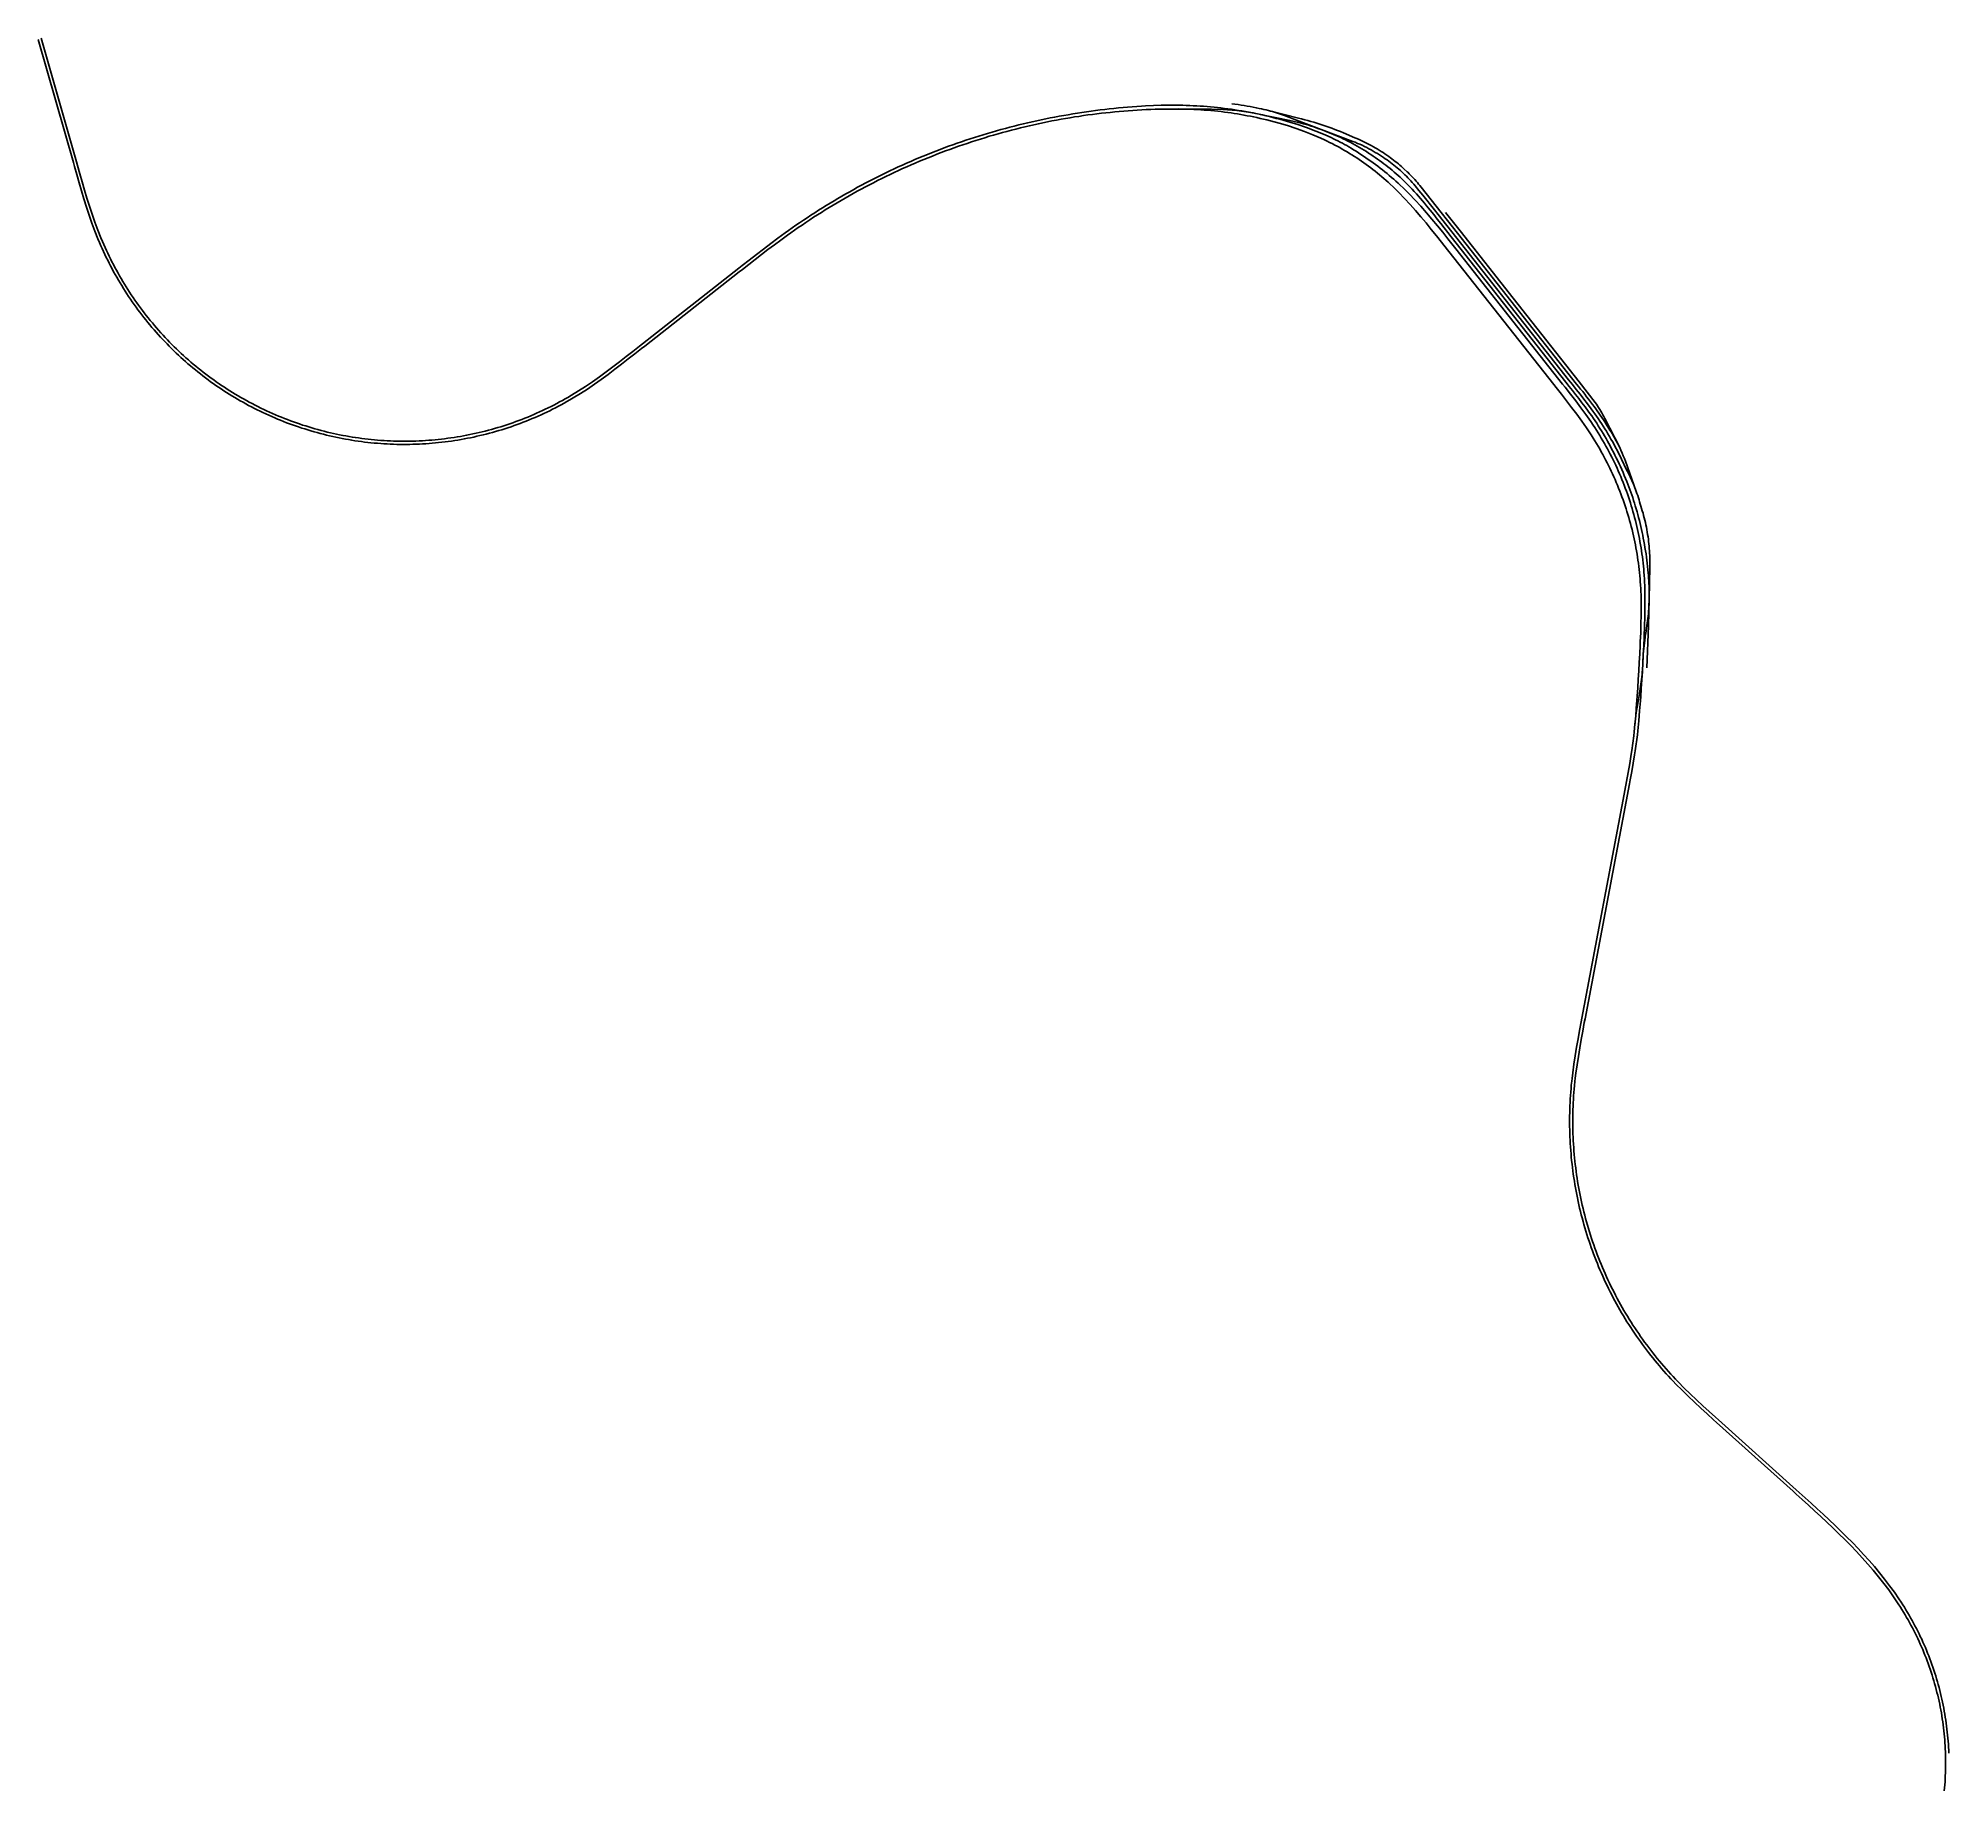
# Model space of a CAD drawing. Extents: x 3432728 to 3435127, y 5663944 to 5666145.
import ezdxf

# ---------------------------------------------------------------- set-up
doc = ezdxf.new("R2010")
doc.units = 0

msp = doc.modelspace()

# ---------------------------------------------------------------- linework, layer by layer
for points in [[(3432727.9, 5666143.3, 0), (3432772, 5665988.6, 0)], [(3432731.6, 5666144.7, 0), (3432775.9, 5665989.5, 0)], [(3433892.5, 5666016.5, 0), (3433898, 5666018.3, 0), (3433903.5, 5666020.1, 0), (3433909, 5666021.8, 0), (3433914.5, 5666023.5, 0), (3433920, 5666025.2, 0), (3433925.6, 5666026.8, 0), (3433931.1, 5666028.4, 0), (3433936.7, 5666029.9, 0), (3433942.3, 5666031.5, 0), (3433947.9, 5666032.9, 0), (3433953.5, 5666034.4, 0), (3433959.1, 5666035.8, 0), (3433964.7, 5666037.1, 0), (3433970.3, 5666038.5, 0), (3433975.9, 5666039.8, 0), (3433981.6, 5666041, 0), (3433987.2, 5666042.2, 0), (3433992.9, 5666043.4, 0), (3433998.6, 5666044.6, 0), (3434004.2, 5666045.7, 0), (3434009.9, 5666046.7, 0), (3434015.6, 5666047.7, 0), (3434021.3, 5666048.7, 0), (3434027, 5666049.7, 0), (3434032.7, 5666050.6, 0), (3434038.4, 5666051.5, 0), (3434044.1, 5666052.3, 0), (3434049.8, 5666053.1, 0), (3434055.6, 5666053.9, 0), (3434061.3, 5666054.6, 0), (3434067, 5666055.3, 0), (3434072.8, 5666055.9, 0), (3434078.5, 5666056.5, 0), (3434084.3, 5666057.1, 0), (3434090, 5666057.6, 0), (3434095.8, 5666058.1, 0), (3434101.6, 5666058.6, 0), (3434107.3, 5666059, 0), (3434113.1, 5666059.4, 0)], [(3434113.1, 5666059.4, 0), (3434118.1, 5666059.7, 0), (3434128.1, 5666060.1, 0), (3434138.1, 5666060.5, 0), (3434143.1, 5666060.6, 0)], [(3434143.1, 5666060.6, 0), (3434147.4, 5666060.6, 0), (3434151.8, 5666060.7, 0), (3434156.2, 5666060.6, 0), (3434160.6, 5666060.6, 0), (3434165, 5666060.5, 0), (3434169.3, 5666060.4, 0), (3434173.7, 5666060.2, 0), (3434178.1, 5666060, 0), (3434182.5, 5666059.8, 0), (3434186.8, 5666059.5, 0), (3434191.2, 5666059.2, 0), (3434195.6, 5666058.9, 0), (3434199.9, 5666058.5, 0), (3434204.3, 5666058.1, 0), (3434208.7, 5666057.6, 0)], [(3434208.7, 5666057.6, 0), (3434213, 5666057.2, 0), (3434217.4, 5666056.6, 0), (3434221.8, 5666056.1, 0), (3434226.2, 5666055.5, 0), (3434230.6, 5666054.8, 0), (3434234.9, 5666054.1, 0), (3434239.3, 5666053.4, 0), (3434243.6, 5666052.7, 0), (3434248, 5666051.9, 0), (3434252.3, 5666051, 0), (3434256.6, 5666050.2, 0), (3434261, 5666049.2, 0), (3434265.3, 5666048.3, 0), (3434269.6, 5666047.3, 0), (3434273.9, 5666046.3, 0), (3434278.2, 5666045.2, 0), (3434282.4, 5666044.1, 0), (3434286.7, 5666043, 0), (3434291, 5666041.8, 0), (3434295.2, 5666040.6, 0), (3434299.4, 5666039.3, 0), (3434303.7, 5666038.1, 0)], [(3434226.8, 5666062.3, 0), (3434230.6, 5666061.8, 0), (3434234.5, 5666061.3, 0), (3434238.3, 5666060.8, 0), (3434242.1, 5666060.2, 0), (3434245.9, 5666059.5, 0), (3434249.7, 5666058.9, 0), (3434253.5, 5666058.1, 0), (3434257.3, 5666057.4, 0), (3434261.1, 5666056.6, 0)], [(3433672.7, 5665900.2, 0), (3433677.4, 5665903.6, 0), (3433682.2, 5665906.9, 0), (3433687, 5665910.1, 0), (3433691.8, 5665913.4, 0), (3433696.6, 5665916.6, 0), (3433701.5, 5665919.8, 0), (3433706.4, 5665922.9, 0), (3433711.2, 5665926, 0), (3433716.2, 5665929.1, 0), (3433721.1, 5665932.1, 0), (3433726.1, 5665935.2, 0), (3433731, 5665938.1, 0), (3433736, 5665941.1, 0), (3433741.1, 5665944, 0), (3433746.1, 5665946.8, 0), (3433751.2, 5665949.7, 0), (3433756.2, 5665952.5, 0), (3433761.3, 5665955.3, 0), (3433766.5, 5665958, 0), (3433771.6, 5665960.7, 0), (3433776.8, 5665963.3, 0), (3433781.9, 5665966, 0), (3433787.1, 5665968.6, 0), (3433792.3, 5665971.1, 0), (3433797.5, 5665973.6, 0), (3433802.8, 5665976.1, 0), (3433808, 5665978.6, 0), (3433813.3, 5665981, 0), (3433818.6, 5665983.4, 0), (3433823.9, 5665985.7, 0), (3433829.2, 5665988, 0), (3433834.6, 5665990.3, 0), (3433839.9, 5665992.5, 0), (3433845.3, 5665994.7, 0), (3433850.7, 5665996.8, 0), (3433856.1, 5665999, 0), (3433861.5, 5666001, 0), (3433866.9, 5666003.1, 0), (3433872.4, 5666005.1, 0), (3433877.8, 5666007.1, 0), (3433883.3, 5666009, 0), (3433888.8, 5666010.9, 0), (3433894.3, 5666012.7, 0), (3433899.8, 5666014.6, 0), (3433905.3, 5666016.3, 0), (3433910.9, 5666018.1, 0), (3433916.4, 5666019.8, 0), (3433922, 5666021.5, 0), (3433927.5, 5666023.1, 0), (3433933.1, 5666024.7, 0), (3433938.7, 5666026.2, 0), (3433944.3, 5666027.7, 0), (3433949.9, 5666029.2, 0), (3433955.5, 5666030.7, 0), (3433961.1, 5666032.1, 0), (3433966.8, 5666033.4, 0), (3433972.4, 5666034.7, 0), (3433978.1, 5666036, 0), (3433983.8, 5666037.3, 0), (3433989.4, 5666038.5, 0), (3433995.1, 5666039.6, 0), (3434000.8, 5666040.8, 0), (3434006.5, 5666041.9, 0), (3434012.2, 5666042.9, 0), (3434017.9, 5666043.9, 0)], [(3434017.9, 5666043.9, 0), (3434023.5, 5666044.9, 0), (3434029.1, 5666045.8, 0), (3434034.7, 5666046.6, 0), (3434040.3, 5666047.5, 0), (3434045.9, 5666048.3, 0), (3434051.5, 5666049, 0), (3434057.1, 5666049.7, 0), (3434062.8, 5666050.4, 0), (3434068.4, 5666051, 0), (3434074, 5666051.6, 0), (3434079.7, 5666052.2, 0), (3434085.3, 5666052.7, 0), (3434091, 5666053.2, 0), (3434096.6, 5666053.6, 0), (3434102.3, 5666054, 0), (3434107.9, 5666054.4, 0), (3434113.6, 5666054.7, 0), (3434119.2, 5666055, 0), (3434124.9, 5666055.3, 0), (3434130.5, 5666055.5, 0), (3434136.2, 5666055.6, 0)], [(3434136.2, 5666055.6, 0), (3434141.2, 5666055.7, 0), (3434161.2, 5666055.8, 0), (3434166.2, 5666055.7, 0)], [(3434159.4, 5666055.9, 0), (3434200.9, 5666055.5, 0)], [(3434166.2, 5666055.7, 0), (3434170.5, 5666055.6, 0), (3434174.8, 5666055.5, 0), (3434179, 5666055.3, 0), (3434183.3, 5666055.1, 0), (3434187.6, 5666054.8, 0), (3434191.9, 5666054.5, 0), (3434196.1, 5666054.2, 0), (3434200.4, 5666053.8, 0), (3434204.7, 5666053.4, 0), (3434208.9, 5666053, 0), (3434213.2, 5666052.5, 0)], [(3434200.9, 5666055.5, 0), (3434215.2, 5666055.2, 0)], [(3434213.2, 5666052.5, 0), (3434217.3, 5666052, 0), (3434221.4, 5666051.4, 0), (3434225.6, 5666050.9, 0), (3434229.7, 5666050.2, 0), (3434233.8, 5666049.6, 0), (3434237.9, 5666048.9, 0), (3434241.9, 5666048.2, 0), (3434246, 5666047.4, 0), (3434250.1, 5666046.7, 0), (3434254.2, 5666045.8, 0), (3434258.2, 5666045, 0), (3434262.3, 5666044.1, 0), (3434266.3, 5666043.1, 0), (3434270.4, 5666042.2, 0)], [(3434215.2, 5666055.2, 0), (3434218.1, 5666055, 0), (3434221.1, 5666054.9, 0), (3434224, 5666054.7, 0), (3434227, 5666054.5, 0), (3434229.9, 5666054.2, 0), (3434232.9, 5666053.9, 0), (3434235.8, 5666053.6, 0), (3434238.8, 5666053.2, 0), (3434241.7, 5666052.8, 0), (3434244.6, 5666052.3, 0), (3434247.5, 5666051.9, 0), (3434250.5, 5666051.4, 0), (3434253.4, 5666050.8, 0), (3434256.3, 5666050.2, 0)], [(3434261.1, 5666056.6, 0), (3434264, 5666056, 0), (3434266.8, 5666055.3, 0), (3434269.7, 5666054.6, 0), (3434272.5, 5666053.9, 0)], [(3434262.1, 5666049, 0), (3434283.1, 5666044.7, 0)], [(3434270.4, 5666042.2, 0), (3434275.2, 5666041, 0), (3434286, 5666038.1, 0), (3434296.7, 5666034.9, 0), (3434307.3, 5666031.4, 0), (3434317.8, 5666027.6, 0), (3434328.2, 5666023.5, 0), (3434338.5, 5666019.1, 0), (3434343, 5666017, 0)], [(3434272.5, 5666053.9, 0), (3434310.4, 5666044.4, 0)], [(3434272.5, 5666053.9, 0), (3434275, 5666053.3, 0), (3434277.6, 5666052.6, 0), (3434280.1, 5666051.8, 0), (3434282.6, 5666051.1, 0), (3434285.1, 5666050.3, 0), (3434287.6, 5666049.5, 0), (3434290.1, 5666048.6, 0), (3434292.6, 5666047.7, 0)], [(3434283.1, 5666044.7, 0), (3434299.3, 5666041.4, 0)], [(3434292.6, 5666047.7, 0), (3434298.3, 5666045.6, 0)], [(3434298.3, 5666045.6, 0), (3434304.5, 5666043.2, 0)], [(3434299.3, 5666041.4, 0), (3434310.4, 5666039, 0)], [(3434303.7, 5666038.1, 0), (3434308.4, 5666036.6, 0), (3434320.4, 5666032.5, 0), (3434332.3, 5666028.1, 0), (3434344, 5666023.2, 0), (3434348.6, 5666021.2, 0)], [(3434304.5, 5666043.2, 0), (3434342, 5666028.8, 0)], [(3434310.4, 5666044.4, 0), (3434314.2, 5666043.4, 0), (3434318.1, 5666042.4, 0), (3434321.9, 5666041.4, 0), (3434325.7, 5666040.3, 0), (3434329.5, 5666039.1, 0), (3434333.3, 5666038, 0), (3434337.1, 5666036.7, 0), (3434340.8, 5666035.5, 0), (3434344.6, 5666034.2, 0), (3434348.3, 5666032.9, 0), (3434352, 5666031.6, 0), (3434355.8, 5666030.2, 0), (3434359.5, 5666028.8, 0), (3434363.2, 5666027.4, 0), (3434366.8, 5666025.9, 0)], [(3434310.4, 5666039, 0), (3434313.6, 5666038.2, 0), (3434316.8, 5666037.3, 0), (3434320, 5666036.3, 0), (3434323.1, 5666035.4, 0), (3434326.3, 5666034.4, 0), (3434329.5, 5666033.3, 0), (3434332.6, 5666032.3, 0), (3434335.7, 5666031.1, 0), (3434338.8, 5666030, 0), (3434342, 5666028.8, 0)], [(3433669.9, 5665903.2, 0), (3433674.5, 5665906.5, 0), (3433679.2, 5665909.8, 0), (3433683.9, 5665913, 0), (3433688.6, 5665916.2, 0), (3433693.3, 5665919.3, 0), (3433698.1, 5665922.5, 0), (3433702.9, 5665925.6, 0), (3433707.7, 5665928.6, 0), (3433712.5, 5665931.7, 0), (3433717.4, 5665934.7, 0), (3433722.2, 5665937.6, 0), (3433727.1, 5665940.6, 0), (3433732, 5665943.5, 0), (3433736.9, 5665946.4, 0), (3433741.9, 5665949.2, 0), (3433746.8, 5665952, 0), (3433751.8, 5665954.8, 0), (3433756.8, 5665957.5, 0), (3433761.8, 5665960.2, 0), (3433766.9, 5665962.9, 0), (3433771.9, 5665965.5, 0), (3433777, 5665968.1, 0), (3433782.1, 5665970.7, 0), (3433787.2, 5665973.2, 0), (3433792.3, 5665975.7, 0), (3433797.4, 5665978.2, 0), (3433802.6, 5665980.6, 0), (3433807.7, 5665983, 0), (3433812.9, 5665985.4, 0), (3433818.1, 5665987.7, 0), (3433823.4, 5665990, 0), (3433828.6, 5665992.2, 0), (3433833.8, 5665994.4, 0), (3433839.1, 5665996.6, 0), (3433844.4, 5665998.8, 0), (3433849.7, 5666000.9, 0), (3433855, 5666003, 0), (3433860.3, 5666005, 0), (3433865.6, 5666007, 0), (3433871, 5666009, 0), (3433876.3, 5666010.9, 0), (3433881.7, 5666012.8, 0), (3433887.1, 5666014.6, 0), (3433892.5, 5666016.5, 0)], [(3434342, 5666028.8, 0), (3434375.4, 5666016.4, 0)], [(3434342, 5666028.8, 0), (3434345.1, 5666027.7, 0), (3434348.1, 5666026.4, 0), (3434351.2, 5666025.2, 0), (3434354.3, 5666023.9, 0), (3434357.3, 5666022.6, 0), (3434360.4, 5666021.3, 0), (3434363.4, 5666019.9, 0), (3434366.4, 5666018.5, 0), (3434369.4, 5666017, 0), (3434372.4, 5666015.6, 0)], [(3434343, 5666017, 0), (3434346.2, 5666015.5, 0), (3434349.4, 5666013.9, 0), (3434352.6, 5666012.3, 0), (3434355.8, 5666010.6, 0), (3434358.9, 5666009, 0), (3434362.1, 5666007.3, 0), (3434365.2, 5666005.5, 0), (3434368.3, 5666003.7, 0), (3434371.4, 5666001.9, 0), (3434374.4, 5666000.1, 0), (3434377.5, 5665998.2, 0), (3434380.5, 5665996.3, 0), (3434383.5, 5665994.3, 0), (3434386.4, 5665992.4, 0), (3434389.4, 5665990.4, 0), (3434392.3, 5665988.3, 0), (3434395.2, 5665986.2, 0), (3434398.1, 5665984.1, 0), (3434401, 5665982, 0), (3434403.8, 5665979.8, 0), (3434406.6, 5665977.6, 0), (3434409.4, 5665975.4, 0), (3434412.1, 5665973.1, 0), (3434414.9, 5665970.8, 0), (3434417.6, 5665968.5, 0), (3434420.3, 5665966.2, 0), (3434422.9, 5665963.8, 0), (3434425.6, 5665961.4, 0)], [(3434348.6, 5666021.2, 0), (3434351.4, 5666019.9, 0), (3434354.2, 5666018.5, 0), (3434357, 5666017.1, 0), (3434359.8, 5666015.7, 0), (3434362.6, 5666014.3, 0), (3434365.4, 5666012.8, 0), (3434368.2, 5666011.3, 0), (3434370.9, 5666009.8, 0), (3434373.6, 5666008.2, 0), (3434376.3, 5666006.6, 0)], [(3434366.8, 5666025.9, 0), (3434381, 5666019.8, 0)], [(3434372.4, 5666015.6, 0), (3434375.3, 5666014, 0), (3434378.3, 5666012.4, 0), (3434381.2, 5666010.8, 0), (3434384.2, 5666009.1, 0), (3434387.1, 5666007.4, 0), (3434390, 5666005.7, 0)], [(3434375.4, 5666016.4, 0), (3434378.4, 5666015.2, 0), (3434381.5, 5666014, 0), (3434384.4, 5666012.7, 0), (3434387.4, 5666011.5, 0), (3434390.4, 5666010.2, 0), (3434393.3, 5666008.8, 0)], [(3434381, 5666019.8, 0), (3434383.6, 5666018.7, 0), (3434386.3, 5666017.6, 0), (3434388.9, 5666016.4, 0), (3434391.5, 5666015.2, 0), (3434394.1, 5666013.9, 0), (3434396.7, 5666012.6, 0), (3434399.2, 5666011.3, 0), (3434401.7, 5666009.9, 0), (3434404.3, 5666008.5, 0), (3434406.8, 5666007.1, 0), (3434409.2, 5666005.6, 0), (3434411.7, 5666004.1, 0), (3434414.1, 5666002.6, 0), (3434416.5, 5666001, 0), (3434418.9, 5665999.4, 0), (3434421.3, 5665997.8, 0), (3434423.6, 5665996.1, 0)], [(3432772, 5665988.6, 0), (3432773.3, 5665983.8, 0), (3432776.3, 5665973.6, 0), (3432779.2, 5665963.3, 0), (3432782.2, 5665953.1, 0), (3432785.3, 5665942.9, 0), (3432788.4, 5665932.7, 0), (3432791.7, 5665922.5, 0), (3432795.2, 5665912.5, 0), (3432799, 5665902.5, 0), (3432802.9, 5665892.6, 0), (3432804.9, 5665888, 0)], [(3432775.9, 5665989.5, 0), (3432777.3, 5665984.7, 0), (3432780.2, 5665974.5, 0), (3432783.1, 5665964.3, 0), (3432786.1, 5665954.1, 0), (3432789.1, 5665943.9, 0), (3432792.3, 5665933.8, 0), (3432795.6, 5665923.7, 0), (3432799.1, 5665913.7, 0), (3432802.8, 5665903.8, 0), (3432806.7, 5665893.9, 0), (3432808.6, 5665889.3, 0)], [(3434376.3, 5666006.6, 0), (3434379.5, 5666004.7, 0), (3434382.6, 5666002.8, 0), (3434385.7, 5666000.8, 0), (3434388.8, 5665998.8, 0), (3434391.9, 5665996.8, 0), (3434395, 5665994.7, 0), (3434398, 5665992.6, 0), (3434401, 5665990.5, 0), (3434404, 5665988.4, 0), (3434407, 5665986.2, 0), (3434410, 5665983.9, 0), (3434412.9, 5665981.7, 0), (3434415.8, 5665979.4, 0), (3434418.7, 5665977.1, 0), (3434421.5, 5665974.8, 0), (3434424.3, 5665972.4, 0), (3434427.2, 5665970, 0), (3434429.9, 5665967.6, 0), (3434432.7, 5665965.1, 0), (3434435.4, 5665962.6, 0), (3434438.1, 5665960.1, 0)], [(3434390, 5666005.7, 0), (3434392.8, 5666004, 0), (3434395.6, 5666002.3, 0), (3434398.4, 5666000.5, 0), (3434401.2, 5665998.7, 0), (3434404, 5665996.8, 0), (3434406.7, 5665994.9, 0), (3434409.4, 5665993, 0), (3434412.1, 5665991.1, 0), (3434414.8, 5665989.1, 0), (3434417.4, 5665987.1, 0), (3434420.1, 5665985.1, 0), (3434422.7, 5665983.1, 0), (3434425.3, 5665981, 0), (3434427.8, 5665978.9, 0), (3434430.4, 5665976.7, 0), (3434432.9, 5665974.6, 0), (3434435.4, 5665972.4, 0), (3434437.8, 5665970.2, 0), (3434440.3, 5665967.9, 0), (3434442.7, 5665965.6, 0), (3434445.1, 5665963.3, 0), (3434447.4, 5665961, 0)], [(3434393.3, 5666008.8, 0), (3434396.1, 5666007.4, 0), (3434398.8, 5666006, 0), (3434401.4, 5666004.5, 0), (3434404.1, 5666003, 0), (3434406.7, 5666001.4, 0), (3434409.4, 5665999.9, 0), (3434412, 5665998.3, 0), (3434414.6, 5665996.6, 0), (3434417.1, 5665994.9, 0)], [(3434417.1, 5665994.9, 0), (3434419.3, 5665993.4, 0), (3434421.5, 5665991.9, 0), (3434423.7, 5665990.4, 0), (3434425.8, 5665988.8, 0), (3434427.9, 5665987.1, 0), (3434430, 5665985.5, 0), (3434432.1, 5665983.8, 0), (3434434.1, 5665982.1, 0), (3434436.2, 5665980.4, 0), (3434438.2, 5665978.6, 0), (3434440.1, 5665976.8, 0), (3434442.1, 5665975, 0), (3434444, 5665973.2, 0), (3434445.9, 5665971.3, 0), (3434447.8, 5665969.4, 0), (3434449.6, 5665967.5, 0), (3434451.4, 5665965.5, 0), (3434453.2, 5665963.5, 0), (3434455, 5665961.5, 0), (3434456.7, 5665959.5, 0)], [(3434423.6, 5665996.1, 0), (3434425.7, 5665994.6, 0), (3434427.7, 5665993.2, 0), (3434429.7, 5665991.6, 0), (3434431.7, 5665990.1, 0), (3434433.7, 5665988.5, 0), (3434435.7, 5665986.9, 0), (3434437.6, 5665985.3, 0), (3434439.5, 5665983.7, 0), (3434441.4, 5665982, 0), (3434443.2, 5665980.3, 0)], [(3434443.2, 5665980.3, 0), (3434446.8, 5665977, 0)], [(3434446.8, 5665977, 0), (3434447.5, 5665976.3, 0)], [(3434447.5, 5665976.3, 0), (3434449.3, 5665974.5, 0), (3434451.1, 5665972.7, 0), (3434452.8, 5665970.9, 0), (3434454.6, 5665969.1, 0), (3434456.3, 5665967.2, 0), (3434457.9, 5665965.3, 0), (3434459.6, 5665963.4, 0), (3434461.2, 5665961.5, 0), (3434462.8, 5665959.6, 0), (3434464.4, 5665957.6, 0)], [(3434425.6, 5665961.4, 0), (3434429.2, 5665958, 0), (3434436.5, 5665950.8, 0), (3434443.6, 5665943.5, 0), (3434450.6, 5665935.9, 0), (3434457.3, 5665928.3, 0), (3434464, 5665920.5, 0), (3434470.5, 5665912.7, 0), (3434477, 5665904.7, 0), (3434483.4, 5665896.7, 0), (3434489.7, 5665888.7, 0), (3434492.8, 5665884.8, 0)], [(3434438.1, 5665960.1, 0), (3434441.7, 5665956.7, 0), (3434449.3, 5665949.2, 0), (3434456.7, 5665941.5, 0), (3434463.9, 5665933.6, 0), (3434470.9, 5665925.6, 0), (3434477.9, 5665917.5, 0), (3434484.7, 5665909.3, 0), (3434491.4, 5665901, 0), (3434498, 5665892.6, 0), (3434504.7, 5665884.3, 0), (3434507.8, 5665880.4, 0)], [(3434447.4, 5665961, 0), (3434450.2, 5665958.1, 0), (3434452.9, 5665955.2, 0), (3434455.6, 5665952.3, 0), (3434458.3, 5665949.4, 0), (3434460.9, 5665946.4, 0), (3434463.5, 5665943.4, 0), (3434466.1, 5665940.4, 0), (3434468.7, 5665937.4, 0), (3434471.2, 5665934.3, 0)], [(3434456.7, 5665959.5, 0), (3434461.6, 5665953.5, 0), (3434466.5, 5665947.5, 0), (3434471.3, 5665941.5, 0), (3434476.1, 5665935.4, 0), (3434480.9, 5665929.4, 0), (3434485.6, 5665923.3, 0)], [(3434464.4, 5665957.6, 0), (3434477, 5665941.8, 0)], [(3434477, 5665941.8, 0), (3434510, 5665899.8, 0)], [(3434471.2, 5665934.3, 0), (3434475.7, 5665928.8, 0), (3434480.1, 5665923.2, 0), (3434484.6, 5665917.6, 0), (3434489, 5665912.1, 0), (3434493.4, 5665906.4, 0), (3434497.7, 5665900.8, 0), (3434502.1, 5665895.2, 0)], [(3434485.6, 5665923.3, 0), (3434649.4, 5665715.8, 0)], [(3434495.1, 5665926, 0), (3434513.4, 5665902.8, 0)], [(3433607.8, 5665856, 0), (3433611.7, 5665859.1, 0), (3433620.6, 5665866.1, 0), (3433629.6, 5665873.1, 0), (3433638.5, 5665880, 0), (3433647.6, 5665886.8, 0), (3433656.6, 5665893.6, 0), (3433665.8, 5665900.3, 0), (3433669.9, 5665903.2, 0)], [(3433608.2, 5665851.3, 0), (3433612.1, 5665854.3, 0), (3433620.1, 5665860.6, 0), (3433628.1, 5665866.8, 0), (3433636.1, 5665873, 0), (3433644.2, 5665879.2, 0), (3433652.3, 5665885.3, 0), (3433660.4, 5665891.3, 0), (3433668.6, 5665897.3, 0), (3433672.7, 5665900.2, 0)], [(3434502.1, 5665895.2, 0), (3434646.1, 5665712.6, 0)], [(3434510, 5665899.8, 0), (3434577.1, 5665814.8, 0)], [(3434513.4, 5665902.8, 0), (3434580, 5665818.2, 0)], [(3432804.9, 5665888, 0), (3432806.5, 5665884.2, 0), (3432808.1, 5665880.5, 0), (3432809.8, 5665876.8, 0), (3432811.5, 5665873.2, 0), (3432813.3, 5665869.5, 0), (3432815.1, 5665865.9, 0), (3432816.9, 5665862.3, 0), (3432818.7, 5665858.7, 0), (3432820.6, 5665855.1, 0), (3432822.6, 5665851.5, 0), (3432824.5, 5665848, 0), (3432826.5, 5665844.5, 0), (3432828.6, 5665841, 0), (3432830.6, 5665837.5, 0), (3432832.7, 5665834, 0), (3432834.8, 5665830.6, 0), (3432837, 5665827.1, 0), (3432839.2, 5665823.7, 0), (3432841.4, 5665820.3, 0), (3432843.7, 5665817, 0), (3432846, 5665813.6, 0), (3432848.3, 5665810.3, 0), (3432850.7, 5665807, 0), (3432853.1, 5665803.8, 0), (3432855.5, 5665800.5, 0), (3432858, 5665797.3, 0), (3432860.4, 5665794.1, 0), (3432863, 5665790.9, 0)], [(3432808.6, 5665889.3, 0), (3432810.2, 5665885.6, 0), (3432811.9, 5665882, 0), (3432813.5, 5665878.3, 0), (3432815.2, 5665874.7, 0), (3432817, 5665871.1, 0), (3432818.7, 5665867.5, 0), (3432820.5, 5665863.9, 0), (3432822.4, 5665860.4, 0), (3432824.2, 5665856.8, 0), (3432826.1, 5665853.3, 0), (3432828.1, 5665849.8, 0), (3432830.1, 5665846.3, 0), (3432832.1, 5665842.9, 0), (3432834.1, 5665839.4, 0), (3432836.2, 5665836, 0), (3432838.3, 5665832.6, 0), (3432840.4, 5665829.2, 0), (3432842.6, 5665825.8, 0), (3432844.8, 5665822.5, 0), (3432847.1, 5665819.2, 0), (3432849.3, 5665815.9, 0), (3432851.6, 5665812.6, 0), (3432854, 5665809.3, 0), (3432856.3, 5665806.1, 0), (3432858.7, 5665802.9, 0), (3432861.1, 5665799.7, 0), (3432863.6, 5665796.6, 0), (3432866.1, 5665793.4, 0)], [(3434492.8, 5665884.8, 0), (3434630.8, 5665710, 0)], [(3434507.8, 5665880.4, 0), (3434642, 5665710.3, 0)], [(3433486.7, 5665761, 0), (3433607.8, 5665856, 0)], [(3433489.4, 5665758.1, 0), (3433608.2, 5665851.3, 0)], [(3434580, 5665818.2, 0), (3434662.9, 5665713.2, 0)], [(3434577.1, 5665814.8, 0), (3434659.5, 5665710.3, 0)], [(3432863, 5665790.9, 0), (3432865.5, 5665787.8, 0), (3432868, 5665784.7, 0), (3432870.6, 5665781.6, 0), (3432873.3, 5665778.5, 0), (3432875.9, 5665775.5, 0), (3432878.6, 5665772.5, 0), (3432881.3, 5665769.5, 0), (3432884, 5665766.6, 0), (3432886.8, 5665763.7, 0), (3432889.6, 5665760.8, 0), (3432892.4, 5665757.9, 0), (3432895.3, 5665755, 0), (3432898.1, 5665752.2, 0), (3432901, 5665749.4, 0), (3432904, 5665746.7, 0), (3432906.9, 5665743.9, 0), (3432909.9, 5665741.2, 0), (3432912.9, 5665738.6, 0), (3432915.9, 5665735.9, 0), (3432919, 5665733.3, 0), (3432922.1, 5665730.7, 0), (3432925.2, 5665728.1, 0), (3432928.3, 5665725.6, 0), (3432931.5, 5665723.1, 0), (3432934.7, 5665720.7, 0), (3432937.9, 5665718.2, 0), (3432941.1, 5665715.8, 0), (3432944.4, 5665713.4, 0), (3432947.6, 5665711.1, 0), (3432950.9, 5665708.8, 0), (3432954.3, 5665706.5, 0), (3432957.6, 5665704.3, 0), (3432961, 5665702, 0), (3432964.3, 5665699.9, 0), (3432967.8, 5665697.7, 0), (3432971.2, 5665695.6, 0), (3432974.6, 5665693.5, 0), (3432978.1, 5665691.5, 0), (3432981.6, 5665689.5, 0), (3432985.1, 5665687.5, 0), (3432988.6, 5665685.5, 0), (3432992.1, 5665683.6, 0), (3432995.7, 5665681.7, 0), (3432999.3, 5665679.9, 0), (3433002.9, 5665678.1, 0), (3433006.5, 5665676.3, 0), (3433010.1, 5665674.6, 0), (3433013.8, 5665672.9, 0), (3433017.4, 5665671.2, 0), (3433021.1, 5665669.6, 0), (3433024.8, 5665668, 0), (3433028.5, 5665666.4, 0), (3433032.2, 5665664.9, 0), (3433036, 5665663.4, 0), (3433039.7, 5665661.9, 0), (3433043.5, 5665660.5, 0), (3433047.3, 5665659.1, 0), (3433051.1, 5665657.8, 0), (3433054.9, 5665656.5, 0), (3433058.7, 5665655.2, 0), (3433062.5, 5665654, 0)], [(3432866.1, 5665793.4, 0), (3432868.6, 5665790.3, 0), (3432871.2, 5665787.1, 0), (3432873.8, 5665784, 0), (3432876.5, 5665781, 0), (3432879.1, 5665777.9, 0), (3432881.8, 5665774.9, 0), (3432884.6, 5665771.9, 0), (3432887.3, 5665768.9, 0), (3432890.1, 5665766, 0), (3432892.9, 5665763.1, 0), (3432895.8, 5665760.2, 0), (3432898.6, 5665757.3, 0), (3432901.5, 5665754.5, 0), (3432904.5, 5665751.7, 0), (3432907.4, 5665748.9, 0), (3432910.4, 5665746.2, 0), (3432913.4, 5665743.4, 0), (3432916.5, 5665740.8, 0), (3432919.5, 5665738.1, 0), (3432922.6, 5665735.5, 0), (3432925.7, 5665732.9, 0), (3432928.9, 5665730.3, 0), (3432932, 5665727.8, 0), (3432935.2, 5665725.3, 0), (3432938.4, 5665722.8, 0), (3432941.7, 5665720.4, 0), (3432944.9, 5665718, 0), (3432948.2, 5665715.6, 0), (3432951.5, 5665713.3, 0), (3432954.9, 5665710.9, 0), (3432958.2, 5665708.7, 0), (3432961.6, 5665706.4, 0), (3432965, 5665704.2, 0), (3432968.4, 5665702, 0), (3432971.8, 5665699.9, 0), (3432975.3, 5665697.8, 0), (3432978.8, 5665695.7, 0), (3432982.3, 5665693.7, 0), (3432985.8, 5665691.7, 0), (3432989.4, 5665689.7, 0), (3432992.9, 5665687.7, 0), (3432996.5, 5665685.8, 0), (3433000.1, 5665684, 0), (3433003.7, 5665682.1, 0), (3433007.3, 5665680.3, 0), (3433011, 5665678.6, 0), (3433014.7, 5665676.9, 0), (3433018.4, 5665675.2, 0), (3433022.1, 5665673.5, 0), (3433025.8, 5665671.9, 0), (3433029.5, 5665670.3, 0), (3433033.3, 5665668.8, 0), (3433037, 5665667.3, 0), (3433040.8, 5665665.8, 0), (3433044.6, 5665664.4, 0), (3433048.4, 5665663, 0), (3433052.2, 5665661.6, 0), (3433056, 5665660.3, 0), (3433059.9, 5665659, 0), (3433063.8, 5665657.8, 0)], [(3433393, 5665693.7, 0), (3433397.3, 5665696.3, 0), (3433406.3, 5665701.8, 0), (3433415.1, 5665707.5, 0), (3433423.9, 5665713.4, 0), (3433432.5, 5665719.5, 0), (3433441, 5665725.7, 0), (3433449.4, 5665732.1, 0), (3433457.8, 5665738.5, 0), (3433466.1, 5665744.9, 0), (3433474.4, 5665751.4, 0), (3433482.7, 5665758, 0), (3433486.7, 5665761, 0)], [(3433395.2, 5665690.4, 0), (3433399.5, 5665693, 0), (3433408.6, 5665698.5, 0), (3433417.5, 5665704.2, 0), (3433426.2, 5665710.2, 0), (3433434.9, 5665716.3, 0), (3433443.5, 5665722.6, 0), (3433451.9, 5665729, 0), (3433460.4, 5665735.4, 0), (3433468.7, 5665741.9, 0), (3433477.1, 5665748.4, 0), (3433485.4, 5665755, 0), (3433489.4, 5665758.1, 0)], [(3434630.8, 5665710, 0), (3434633.9, 5665706.1, 0), (3434640.4, 5665697.8, 0), (3434646.9, 5665689.4, 0), (3434653.3, 5665681, 0), (3434659.7, 5665672.6, 0), (3434665.9, 5665664, 0), (3434671.9, 5665655.3, 0), (3434677.7, 5665646.5, 0), (3434680.4, 5665642.3, 0)], [(3434642, 5665710.3, 0), (3434645.1, 5665706.4, 0), (3434651.7, 5665697.9, 0), (3434658.4, 5665689.4, 0), (3434664.9, 5665680.7, 0), (3434671.2, 5665672, 0), (3434677.4, 5665663.2, 0), (3434680.2, 5665659, 0)], [(3434646.1, 5665712.6, 0), (3434650.2, 5665707.5, 0), (3434654.3, 5665702.4, 0), (3434658.3, 5665697.3, 0), (3434662.3, 5665692.1, 0), (3434666.3, 5665686.9, 0), (3434670.2, 5665681.7, 0), (3434674.2, 5665676.4, 0)], [(3434649.4, 5665715.8, 0), (3434654.2, 5665709.8, 0), (3434659, 5665703.7, 0), (3434663.8, 5665697.7, 0), (3434668.5, 5665691.6, 0), (3434673.2, 5665685.4, 0), (3434677.8, 5665679.3, 0)], [(3434659.5, 5665710.3, 0), (3434662.1, 5665707.2, 0), (3434664.6, 5665704, 0), (3434667.2, 5665700.9, 0), (3434669.7, 5665697.7, 0), (3434672.1, 5665694.5, 0), (3434674.6, 5665691.3, 0), (3434677, 5665688.1, 0), (3434679.4, 5665684.9, 0)], [(3434662.9, 5665713.2, 0), (3434682.9, 5665687.3, 0)], [(3433062.5, 5665654, 0), (3433066.4, 5665652.8, 0), (3433070.3, 5665651.6, 0), (3433074.2, 5665650.5, 0), (3433078.1, 5665649.4, 0), (3433082, 5665648.3, 0), (3433085.9, 5665647.3, 0), (3433089.9, 5665646.3, 0), (3433093.8, 5665645.4, 0), (3433097.8, 5665644.5, 0), (3433101.7, 5665643.6, 0), (3433105.7, 5665642.8, 0), (3433109.7, 5665642, 0), (3433113.6, 5665641.3, 0), (3433117.6, 5665640.6, 0), (3433121.6, 5665639.9, 0), (3433125.6, 5665639.3, 0), (3433129.7, 5665638.7, 0), (3433133.7, 5665638.1, 0), (3433137.7, 5665637.6, 0), (3433141.7, 5665637.2, 0), (3433145.7, 5665636.7, 0), (3433149.8, 5665636.4, 0), (3433153.8, 5665636, 0), (3433157.9, 5665635.7, 0), (3433161.9, 5665635.4, 0), (3433165.9, 5665635.2, 0), (3433170, 5665635, 0), (3433174, 5665634.8, 0), (3433178.1, 5665634.7, 0), (3433182.2, 5665634.7, 0), (3433186.2, 5665634.6, 0), (3433190.3, 5665634.6, 0), (3433194.3, 5665634.7, 0), (3433198.4, 5665634.8, 0), (3433202.4, 5665634.9, 0), (3433206.5, 5665635, 0), (3433210.5, 5665635.2, 0), (3433214.6, 5665635.5, 0), (3433218.6, 5665635.8, 0), (3433222.6, 5665636.1, 0), (3433226.7, 5665636.5, 0), (3433230.7, 5665636.9, 0), (3433234.7, 5665637.3, 0), (3433238.8, 5665637.8, 0), (3433242.8, 5665638.3, 0), (3433246.8, 5665638.9, 0), (3433250.8, 5665639.5, 0), (3433254.8, 5665640.1, 0), (3433258.8, 5665640.8, 0), (3433262.8, 5665641.5, 0), (3433266.8, 5665642.3, 0), (3433270.8, 5665643, 0), (3433274.7, 5665643.9, 0), (3433278.7, 5665644.8, 0), (3433282.6, 5665645.7, 0), (3433286.6, 5665646.6, 0), (3433290.5, 5665647.6, 0), (3433294.4, 5665648.6, 0), (3433298.3, 5665649.7, 0), (3433302.2, 5665650.8, 0), (3433306.1, 5665651.9, 0), (3433310, 5665653.1, 0), (3433313.9, 5665654.3, 0), (3433317.7, 5665655.6, 0), (3433321.6, 5665656.9, 0), (3433325.4, 5665658.2, 0), (3433329.2, 5665659.6, 0), (3433333, 5665661, 0), (3433336.8, 5665662.4, 0), (3433340.6, 5665663.9, 0), (3433344.3, 5665665.4, 0), (3433348.1, 5665667, 0), (3433351.8, 5665668.6, 0), (3433355.5, 5665670.2, 0), (3433359.2, 5665671.8, 0), (3433362.9, 5665673.5, 0), (3433366.6, 5665675.3, 0), (3433370.2, 5665677, 0), (3433373.8, 5665678.9, 0), (3433377.4, 5665680.7, 0), (3433381, 5665682.6, 0), (3433384.6, 5665684.5, 0), (3433388.2, 5665686.4, 0), (3433391.7, 5665688.4, 0), (3433395.2, 5665690.4, 0)], [(3433063.8, 5665657.8, 0), (3433067.6, 5665656.6, 0), (3433071.4, 5665655.4, 0), (3433075.3, 5665654.3, 0), (3433079.1, 5665653.2, 0), (3433083, 5665652.2, 0), (3433086.9, 5665651.2, 0), (3433090.8, 5665650.2, 0), (3433094.7, 5665649.3, 0), (3433098.6, 5665648.4, 0), (3433102.5, 5665647.5, 0), (3433106.4, 5665646.7, 0), (3433110.4, 5665646, 0), (3433114.3, 5665645.2, 0), (3433118.3, 5665644.5, 0), (3433122.2, 5665643.9, 0), (3433126.2, 5665643.2, 0), (3433130.2, 5665642.7, 0), (3433134.1, 5665642.1, 0), (3433138.1, 5665641.6, 0), (3433142.1, 5665641.2, 0), (3433146.1, 5665640.7, 0), (3433150.1, 5665640.3, 0), (3433154.1, 5665640, 0), (3433158.1, 5665639.7, 0), (3433162.1, 5665639.4, 0), (3433166.1, 5665639.2, 0), (3433170.1, 5665639, 0), (3433174.1, 5665638.8, 0), (3433178.1, 5665638.7, 0), (3433182.1, 5665638.7, 0), (3433186.1, 5665638.6, 0), (3433190.1, 5665638.6, 0), (3433194.1, 5665638.7, 0), (3433198.1, 5665638.8, 0), (3433202.2, 5665638.9, 0), (3433206.2, 5665639, 0), (3433210.2, 5665639.2, 0), (3433214.2, 5665639.5, 0), (3433218.2, 5665639.8, 0), (3433222.2, 5665640.1, 0), (3433226.2, 5665640.4, 0), (3433230.2, 5665640.8, 0), (3433234.1, 5665641.3, 0), (3433238.1, 5665641.7, 0), (3433242.1, 5665642.3, 0), (3433246.1, 5665642.8, 0), (3433250, 5665643.4, 0), (3433254, 5665644, 0), (3433258, 5665644.7, 0), (3433261.9, 5665645.4, 0), (3433265.8, 5665646.1, 0), (3433269.8, 5665646.9, 0), (3433273.7, 5665647.8, 0), (3433277.6, 5665648.6, 0), (3433281.5, 5665649.5, 0), (3433285.4, 5665650.5, 0), (3433289.3, 5665651.4, 0), (3433293.2, 5665652.4, 0), (3433297.1, 5665653.5, 0), (3433300.9, 5665654.6, 0), (3433304.8, 5665655.7, 0), (3433308.6, 5665656.9, 0), (3433312.4, 5665658.1, 0), (3433316.3, 5665659.3, 0), (3433320.1, 5665660.6, 0), (3433323.9, 5665661.9, 0), (3433327.6, 5665663.3, 0), (3433331.4, 5665664.6, 0), (3433335.1, 5665666.1, 0), (3433338.9, 5665667.5, 0), (3433342.6, 5665669, 0), (3433346.3, 5665670.6, 0), (3433350, 5665672.1, 0), (3433353.7, 5665673.7, 0), (3433357.3, 5665675.4, 0), (3433361, 5665677.1, 0), (3433364.6, 5665678.8, 0), (3433368.2, 5665680.5, 0), (3433371.8, 5665682.3, 0), (3433375.4, 5665684.1, 0), (3433378.9, 5665686, 0), (3433382.5, 5665687.9, 0), (3433386, 5665689.8, 0), (3433389.5, 5665691.7, 0), (3433393, 5665693.7, 0)], [(3434674.2, 5665676.4, 0), (3434676.3, 5665673.4, 0), (3434678.5, 5665670.4, 0), (3434680.6, 5665667.3, 0), (3434682.7, 5665664.2, 0), (3434684.8, 5665661.1, 0), (3434686.8, 5665658, 0), (3434688.8, 5665654.8, 0), (3434690.7, 5665651.7, 0), (3434692.7, 5665648.5, 0), (3434694.6, 5665645.3, 0), (3434696.5, 5665642.1, 0), (3434698.3, 5665638.8, 0), (3434700.1, 5665635.6, 0)], [(3434677.8, 5665679.3, 0), (3434680.1, 5665676.2, 0), (3434682.3, 5665673.2, 0), (3434684.5, 5665670.1, 0), (3434686.6, 5665667, 0), (3434688.7, 5665663.8, 0), (3434690.8, 5665660.7, 0), (3434692.9, 5665657.5, 0), (3434694.9, 5665654.3, 0), (3434696.9, 5665651.1, 0), (3434698.9, 5665647.9, 0), (3434700.8, 5665644.6, 0), (3434702.7, 5665641.4, 0), (3434704.6, 5665638.1, 0)], [(3434679.4, 5665684.9, 0), (3434681.5, 5665682.2, 0), (3434683.5, 5665679.5, 0), (3434685.5, 5665676.7, 0), (3434687.4, 5665674, 0), (3434689.3, 5665671.2, 0), (3434691.2, 5665668.4, 0), (3434693.1, 5665665.6, 0), (3434694.9, 5665662.8, 0), (3434696.7, 5665659.9, 0)], [(3434682.9, 5665687.3, 0), (3434684.4, 5665685.1, 0), (3434685.8, 5665683, 0), (3434687.2, 5665680.8, 0), (3434688.6, 5665678.6, 0), (3434689.9, 5665676.4, 0), (3434691.2, 5665674.1, 0), (3434692.5, 5665671.9, 0), (3434693.8, 5665669.6, 0), (3434695, 5665667.3, 0)], [(3434680.2, 5665659, 0), (3434682.4, 5665655.8, 0), (3434684.5, 5665652.5, 0), (3434686.5, 5665649.2, 0), (3434688.5, 5665645.9, 0), (3434690.5, 5665642.6, 0), (3434692.5, 5665639.3, 0), (3434694.4, 5665635.9, 0), (3434696.3, 5665632.5, 0), (3434698.2, 5665629.1, 0), (3434700, 5665625.7, 0), (3434701.8, 5665622.3, 0), (3434703.6, 5665618.8, 0), (3434705.3, 5665615.4, 0), (3434707, 5665611.9, 0), (3434708.7, 5665608.4, 0), (3434710.3, 5665604.8, 0), (3434711.9, 5665601.3, 0), (3434713.4, 5665597.8, 0), (3434714.9, 5665594.2, 0), (3434716.4, 5665590.6, 0), (3434717.9, 5665587, 0), (3434719.3, 5665583.4, 0), (3434720.7, 5665579.8, 0), (3434722, 5665576.1, 0), (3434723.3, 5665572.5, 0), (3434724.6, 5665568.8, 0), (3434725.8, 5665565.1, 0), (3434727, 5665561.4, 0), (3434728.1, 5665557.7, 0), (3434729.3, 5665554, 0), (3434730.3, 5665550.3, 0), (3434731.4, 5665546.6, 0), (3434732.4, 5665542.8, 0), (3434733.4, 5665539.1, 0), (3434734.3, 5665535.3, 0), (3434735.2, 5665531.5, 0), (3434736.1, 5665527.8, 0), (3434736.9, 5665524, 0), (3434737.7, 5665520.2, 0), (3434738.4, 5665516.4, 0), (3434739.1, 5665512.6, 0), (3434739.8, 5665508.7, 0), (3434740.4, 5665504.9, 0), (3434741, 5665501.1, 0), (3434741.6, 5665497.3, 0), (3434742.1, 5665493.4, 0), (3434742.6, 5665489.6, 0), (3434743, 5665485.7, 0), (3434743.4, 5665481.9, 0), (3434743.8, 5665478, 0), (3434744.1, 5665474.1, 0), (3434744.4, 5665470.3, 0)], [(3434695, 5665667.3, 0), (3434713.6, 5665630.7, 0)], [(3434696.7, 5665659.9, 0), (3434700, 5665654.8, 0)], [(3434700, 5665654.8, 0), (3434701.4, 5665652.6, 0), (3434702.8, 5665650.4, 0), (3434704.2, 5665648.2, 0), (3434705.5, 5665645.9, 0), (3434706.8, 5665643.6, 0), (3434708.1, 5665641.3, 0), (3434709.4, 5665639, 0), (3434710.6, 5665636.7, 0)], [(3434680.4, 5665642.3, 0), (3434682.5, 5665639, 0), (3434684.5, 5665635.6, 0), (3434686.5, 5665632.3, 0), (3434688.5, 5665628.9, 0), (3434690.4, 5665625.5, 0), (3434692.3, 5665622.1, 0), (3434694.2, 5665618.6, 0), (3434696, 5665615.2, 0), (3434697.8, 5665611.7, 0), (3434699.5, 5665608.2, 0), (3434701.3, 5665604.7, 0), (3434703, 5665601.2, 0), (3434704.6, 5665597.6, 0), (3434706.2, 5665594.1, 0), (3434707.8, 5665590.5, 0), (3434709.4, 5665586.9, 0), (3434710.9, 5665583.3, 0), (3434712.3, 5665579.7, 0), (3434713.8, 5665576, 0), (3434715.2, 5665572.4, 0), (3434716.5, 5665568.7, 0), (3434717.9, 5665565.1, 0), (3434719.2, 5665561.4, 0), (3434720.4, 5665557.7, 0), (3434721.6, 5665553.9, 0), (3434722.8, 5665550.2, 0), (3434724, 5665546.5, 0), (3434725.1, 5665542.7, 0), (3434726.1, 5665539, 0), (3434727.2, 5665535.2, 0), (3434728.2, 5665531.4, 0), (3434729.1, 5665527.6, 0), (3434730, 5665523.8, 0), (3434730.9, 5665520, 0), (3434731.8, 5665516.2, 0), (3434732.6, 5665512.4, 0), (3434733.3, 5665508.5, 0), (3434734.1, 5665504.7, 0), (3434734.7, 5665500.8, 0), (3434735.4, 5665497, 0), (3434736, 5665493.1, 0), (3434736.6, 5665489.2, 0), (3434737.1, 5665485.4, 0), (3434737.6, 5665481.5, 0), (3434738.1, 5665477.6, 0), (3434738.5, 5665473.7, 0), (3434738.9, 5665469.8, 0), (3434739.2, 5665465.9, 0), (3434739.5, 5665462, 0), (3434739.8, 5665458.1, 0)], [(3434700.1, 5665635.6, 0), (3434702, 5665632, 0), (3434703.9, 5665628.4, 0), (3434705.7, 5665624.9, 0), (3434707.6, 5665621.3, 0), (3434709.4, 5665617.7, 0), (3434711.1, 5665614, 0), (3434712.8, 5665610.4, 0), (3434714.5, 5665606.7, 0), (3434716.2, 5665603, 0), (3434717.8, 5665599.3, 0), (3434719.4, 5665595.6, 0), (3434721, 5665591.9, 0), (3434722.5, 5665588.2, 0)], [(3434704.6, 5665638.1, 0), (3434706.5, 5665634.5, 0), (3434708.5, 5665630.8, 0), (3434710.4, 5665627.2, 0), (3434712.3, 5665623.5, 0), (3434714.1, 5665619.8, 0), (3434716, 5665616.1, 0)], [(3434713.6, 5665630.7, 0), (3434715.1, 5665627.3, 0), (3434716.7, 5665623.8, 0), (3434718.1, 5665620.4, 0), (3434719.6, 5665616.9, 0), (3434721, 5665613.4, 0)], [(3434716, 5665616.1, 0), (3434722.3, 5665602.9, 0)], [(3434721, 5665613.4, 0), (3434734.4, 5665575.5, 0)], [(3434722.3, 5665602.9, 0), (3434724.5, 5665598.6, 0)], [(3434722.5, 5665588.2, 0), (3434723.8, 5665584.8, 0), (3434725.1, 5665581.5, 0), (3434726.4, 5665578.1, 0), (3434727.6, 5665574.7, 0), (3434728.8, 5665571.3, 0), (3434730, 5665567.8, 0), (3434731.1, 5665564.4, 0), (3434732.2, 5665560.9, 0), (3434733.2, 5665557.5, 0)], [(3434724.5, 5665598.6, 0), (3434725.6, 5665596.4, 0), (3434726.7, 5665594.1, 0), (3434727.8, 5665591.8, 0), (3434728.8, 5665589.5, 0), (3434729.8, 5665587.2, 0), (3434730.8, 5665584.9, 0), (3434731.7, 5665582.6, 0), (3434732.7, 5665580.2, 0), (3434733.5, 5665577.9, 0), (3434734.4, 5665575.5, 0)], [(3434733.2, 5665557.5, 0), (3434734.3, 5665553.8, 0), (3434735.4, 5665550.1, 0), (3434736.4, 5665546.5, 0), (3434737.4, 5665542.8, 0), (3434738.3, 5665539.1, 0), (3434739.3, 5665535.4, 0), (3434740.1, 5665531.6, 0), (3434741, 5665527.9, 0), (3434741.8, 5665524.2, 0), (3434742.6, 5665520.5, 0), (3434743.3, 5665516.7, 0), (3434744, 5665513, 0)], [(3434734.4, 5665575.5, 0), (3434735.3, 5665572.9, 0), (3434736.2, 5665570.3, 0), (3434737.1, 5665567.7, 0), (3434737.9, 5665565.1, 0), (3434738.7, 5665562.4, 0), (3434739.5, 5665559.8, 0), (3434740.2, 5665557.2, 0)], [(3434740.2, 5665557.2, 0), (3434741.1, 5665554.2, 0), (3434742, 5665551.3, 0), (3434742.9, 5665548.4, 0), (3434743.7, 5665545.4, 0), (3434744.4, 5665542.5, 0), (3434745.2, 5665539.5, 0), (3434745.9, 5665536.5, 0), (3434746.5, 5665533.6, 0), (3434747.1, 5665530.6, 0), (3434747.7, 5665527.6, 0), (3434748.2, 5665524.6, 0), (3434748.7, 5665521.6, 0), (3434749.2, 5665518.5, 0)], [(3434744, 5665513, 0), (3434744.8, 5665509, 0), (3434745.4, 5665505.1, 0), (3434746.1, 5665501.1, 0), (3434746.7, 5665497.2, 0), (3434747.2, 5665493.2, 0), (3434747.7, 5665489.2, 0), (3434748.2, 5665485.3, 0), (3434748.7, 5665481.3, 0), (3434749.1, 5665477.3, 0), (3434749.5, 5665473.3, 0)], [(3434749.2, 5665518.5, 0), (3434749.6, 5665515.6, 0), (3434749.9, 5665512.7, 0), (3434750.3, 5665509.8, 0), (3434750.5, 5665506.9, 0), (3434750.8, 5665504, 0), (3434751, 5665501.1, 0), (3434751.2, 5665498.2, 0), (3434751.3, 5665495.3, 0), (3434751.4, 5665492.3, 0), (3434751.5, 5665489.4, 0), (3434751.5, 5665486.5, 0), (3434751.5, 5665483.6, 0), (3434751.5, 5665480.6, 0)], [(3434739.8, 5665458.1, 0), (3434740, 5665453.1, 0), (3434740.5, 5665442.2, 0), (3434740.6, 5665431.2, 0), (3434740.6, 5665420.2, 0), (3434740.3, 5665409.2, 0), (3434740, 5665398.2, 0), (3434739.5, 5665387.2, 0), (3434739.3, 5665382.2, 0)], [(3434744.4, 5665470.3, 0), (3434744.7, 5665465.3, 0), (3434745.2, 5665453.5, 0), (3434745.4, 5665441.8, 0), (3434745.4, 5665430.1, 0), (3434745.2, 5665418.3, 0), (3434744.8, 5665406.6, 0), (3434744.6, 5665401.6, 0)], [(3434749.5, 5665473.3, 0), (3434749.8, 5665470, 0), (3434750, 5665466.7, 0), (3434750.2, 5665463.4, 0), (3434750.4, 5665460.1, 0), (3434750.5, 5665456.8, 0), (3434750.6, 5665453.5, 0), (3434750.7, 5665450.1, 0), (3434750.7, 5665446.8, 0), (3434750.7, 5665443.5, 0), (3434750.6, 5665440.2, 0)], [(3434751.5, 5665480.6, 0), (3434750.6, 5665440.2, 0)], [(3434750.6, 5665440.2, 0), (3434750.5, 5665437.2, 0), (3434750.4, 5665434.2, 0), (3434750.3, 5665431.1, 0), (3434750.1, 5665428.1, 0), (3434749.9, 5665425.1, 0), (3434749.6, 5665422.1, 0), (3434749.3, 5665419.1, 0), (3434749, 5665416.1, 0), (3434748.6, 5665413.1, 0), (3434748.2, 5665410.1, 0), (3434747.8, 5665407.1, 0)], [(3434750.6, 5665440.2, 0), (3434749.6, 5665407, 0)], [(3434744.2, 5665392.3, 0), (3434743.8, 5665381.6, 0), (3434743.2, 5665371, 0), (3434742.7, 5665360.3, 0), (3434742.1, 5665349.6, 0), (3434741.4, 5665338.9, 0), (3434740.7, 5665328.3, 0), (3434740, 5665317.6, 0)], [(3434745.5, 5665392.1, 0), (3434745.1, 5665388.7, 0), (3434744.6, 5665385.2, 0), (3434744.3, 5665381.8, 0), (3434743.9, 5665378.3, 0), (3434743.6, 5665374.9, 0), (3434743.3, 5665371.4, 0), (3434743.1, 5665368, 0), (3434742.9, 5665364.5, 0)], [(3434744.6, 5665401.6, 0), (3434744.5, 5665398.6, 0), (3434744.4, 5665395.6, 0), (3434744.3, 5665392.6, 0), (3434744.2, 5665392.3, 0)], [(3434746.3, 5665397.5, 0), (3434746, 5665395.8, 0), (3434745.8, 5665394, 0), (3434745.5, 5665392.3, 0), (3434745.5, 5665392.1, 0)], [(3434747.2, 5665403.3, 0), (3434746.3, 5665397.5, 0)], [(3434747.8, 5665407.1, 0), (3434747.2, 5665403.3, 0)], [(3434749.6, 5665407, 0), (3434747.5, 5665354.2, 0)], [(3434739.3, 5665382.2, 0), (3434738.8, 5665371.5, 0), (3434738.2, 5665360.9, 0), (3434737.6, 5665350.3, 0), (3434737, 5665339.6, 0), (3434736.3, 5665329, 0), (3434735.6, 5665318.4, 0)], [(3434742.4, 5665354.7, 0), (3434742.2, 5665351.7, 0), (3434741.9, 5665348.6, 0), (3434741.7, 5665345.6, 0), (3434741.4, 5665342.6, 0), (3434741.1, 5665339.6, 0), (3434740.7, 5665336.6, 0), (3434740.3, 5665333.6, 0), (3434739.9, 5665330.7, 0), (3434739.5, 5665327.7, 0), (3434739, 5665324.7, 0), (3434738.5, 5665321.7, 0)], [(3434735.6, 5665318.4, 0), (3434735.2, 5665313.4, 0), (3434734.5, 5665303.4, 0), (3434733.7, 5665293.4, 0), (3434732.8, 5665283.5, 0), (3434731.8, 5665273.5, 0), (3434731.2, 5665268.6, 0)], [(3434737.1, 5665314.3, 0), (3434736.3, 5665309.4, 0), (3434734.5, 5665297.9, 0), (3434733.1, 5665286.4, 0), (3434732.6, 5665281.4, 0)], [(3434740, 5665317.6, 0), (3434739.7, 5665312.6, 0), (3434738.7, 5665300, 0), (3434737.7, 5665287.4, 0), (3434736.4, 5665274.8, 0), (3434735.8, 5665269.8, 0)], [(3434738.5, 5665321.7, 0), (3434737.1, 5665314.3, 0)], [(3434731.2, 5665268.6, 0), (3434728.9, 5665250.4, 0)], [(3434735.8, 5665269.8, 0), (3434733.2, 5665249.9, 0)], [(3434728.9, 5665250.4, 0), (3434728.1, 5665245.5, 0), (3434726.3, 5665234.1, 0), (3434724.4, 5665222.8, 0), (3434722.3, 5665211.5, 0), (3434720.2, 5665200.2, 0), (3434719.3, 5665195.3, 0)], [(3434733.2, 5665249.9, 0), (3434732.4, 5665244.9, 0), (3434730.6, 5665234.4, 0), (3434728.7, 5665223.8, 0), (3434726.8, 5665213.3, 0), (3434725.8, 5665208.4, 0)], [(3434719.3, 5665195.3, 0), (3434666.3, 5664914.3, 0)], [(3434725.8, 5665208.4, 0), (3434670.1, 5664913.4, 0)], [(3434666.3, 5664914.3, 0), (3434665.3, 5664909.4, 0), (3434663.3, 5664898.8, 0), (3434661.4, 5664888.2, 0), (3434659.5, 5664877.6, 0), (3434657.8, 5664867, 0), (3434656.2, 5664856.3, 0), (3434654.7, 5664845.6, 0), (3434653.8, 5664838.2, 0), (3434653.4, 5664834.9, 0), (3434652.9, 5664830, 0)], [(3434670.1, 5664913.4, 0), (3434669.2, 5664908.5, 0), (3434667.2, 5664897.9, 0), (3434665.3, 5664887.4, 0), (3434663.5, 5664876.8, 0), (3434661.7, 5664866.2, 0), (3434660.1, 5664855.6, 0), (3434658.7, 5664845, 0), (3434657.9, 5664838.9, 0), (3434657.4, 5664834.4, 0), (3434656.9, 5664829.4, 0)], [(3434652.9, 5664830, 0), (3434652.5, 5664825.7, 0), (3434652.2, 5664821.4, 0), (3434651.9, 5664817.1, 0), (3434651.6, 5664812.8, 0), (3434651.4, 5664808.4, 0), (3434651.2, 5664804.1, 0), (3434651, 5664799.8, 0), (3434650.9, 5664795.5, 0), (3434650.8, 5664791.2, 0), (3434650.7, 5664786.9, 0), (3434650.7, 5664782.6, 0), (3434650.8, 5664778.3, 0), (3434650.9, 5664774, 0), (3434651, 5664769.6, 0), (3434651.1, 5664765.3, 0), (3434651.3, 5664761, 0), (3434651.5, 5664756.7, 0), (3434651.8, 5664752.4, 0), (3434652.1, 5664748.1, 0), (3434652.5, 5664743.8, 0), (3434652.9, 5664739.5, 0), (3434653.3, 5664735.2, 0), (3434653.8, 5664730.9, 0), (3434654.3, 5664726.7, 0), (3434654.8, 5664722.4, 0), (3434655.4, 5664718.1, 0), (3434656, 5664713.8, 0), (3434656.7, 5664709.6, 0), (3434657.4, 5664705.3, 0), (3434658.1, 5664701.1, 0), (3434658.9, 5664696.8, 0), (3434659.7, 5664692.6, 0), (3434660.6, 5664688.4, 0), (3434661.4, 5664684.1, 0), (3434662.4, 5664679.9, 0), (3434663.3, 5664675.7, 0), (3434664.4, 5664671.5, 0), (3434665.4, 5664667.3, 0), (3434666.5, 5664663.2, 0), (3434667.6, 5664659, 0), (3434668.8, 5664654.9, 0), (3434670, 5664650.7, 0), (3434671.2, 5664646.6, 0), (3434672.5, 5664642.5, 0), (3434673.8, 5664638.3, 0), (3434675.1, 5664634.2, 0), (3434676.5, 5664630.2, 0), (3434677.9, 5664626.1, 0), (3434679.4, 5664622, 0), (3434680.9, 5664618, 0), (3434682.4, 5664614, 0), (3434684, 5664609.9, 0), (3434685.6, 5664605.9, 0), (3434687.2, 5664601.9, 0), (3434688.9, 5664598, 0), (3434690.6, 5664594, 0), (3434692.4, 5664590.1, 0), (3434694.2, 5664586.1, 0), (3434696, 5664582.2, 0), (3434697.8, 5664578.3, 0), (3434699.7, 5664574.5, 0), (3434701.6, 5664570.6, 0), (3434703.6, 5664566.8, 0), (3434705.6, 5664562.9, 0), (3434707.6, 5664559.1, 0), (3434709.7, 5664555.4, 0), (3434711.8, 5664551.6, 0), (3434713.9, 5664547.8, 0), (3434716.1, 5664544.1, 0), (3434718.3, 5664540.4, 0), (3434720.5, 5664536.7, 0), (3434722.8, 5664533, 0), (3434725.1, 5664529.4, 0), (3434727.5, 5664525.8, 0), (3434729.8, 5664522.2, 0), (3434732.2, 5664518.6, 0), (3434734.7, 5664515, 0), (3434737.1, 5664511.5, 0), (3434739.6, 5664508, 0), (3434742.2, 5664504.5, 0), (3434744.7, 5664501, 0), (3434747.3, 5664497.6, 0), (3434749.9, 5664494.1, 0), (3434752.6, 5664490.7, 0), (3434755.3, 5664487.4, 0), (3434758, 5664484, 0), (3434760.7, 5664480.7, 0), (3434763.5, 5664477.4, 0), (3434766.3, 5664474.1, 0), (3434769.2, 5664470.9, 0), (3434772, 5664467.6, 0), (3434774.9, 5664464.5, 0), (3434777.9, 5664461.3, 0), (3434780.8, 5664458.1, 0)], [(3434656.9, 5664829.4, 0), (3434656.5, 5664825.1, 0), (3434656.2, 5664820.8, 0), (3434655.8, 5664816.5, 0), (3434655.6, 5664812.2, 0), (3434655.3, 5664807.9, 0), (3434655.1, 5664803.5, 0), (3434655, 5664799.2, 0), (3434654.9, 5664794.9, 0), (3434654.8, 5664790.6, 0), (3434654.7, 5664786.3, 0), (3434654.7, 5664781.9, 0), (3434654.8, 5664777.6, 0), (3434654.9, 5664773.3, 0), (3434655, 5664769, 0), (3434655.2, 5664764.7, 0), (3434655.4, 5664760.4, 0), (3434655.6, 5664756.1, 0), (3434655.9, 5664751.7, 0), (3434656.2, 5664747.4, 0), (3434656.5, 5664743.1, 0), (3434656.9, 5664738.8, 0), (3434657.4, 5664734.5, 0), (3434657.9, 5664730.2, 0), (3434658.4, 5664726, 0), (3434658.9, 5664721.7, 0), (3434659.5, 5664717.4, 0), (3434660.2, 5664713.1, 0), (3434660.8, 5664708.9, 0), (3434661.5, 5664704.6, 0), (3434662.3, 5664700.3, 0), (3434663.1, 5664696.1, 0), (3434663.9, 5664691.9, 0), (3434664.8, 5664687.6, 0), (3434665.7, 5664683.4, 0), (3434666.6, 5664679.2, 0), (3434667.6, 5664675, 0), (3434668.7, 5664670.8, 0), (3434669.7, 5664666.6, 0), (3434670.8, 5664662.4, 0), (3434672, 5664658.3, 0), (3434673.1, 5664654.1, 0), (3434674.4, 5664650, 0), (3434675.6, 5664645.8, 0), (3434676.9, 5664641.7, 0), (3434678.2, 5664637.6, 0), (3434679.6, 5664633.5, 0), (3434681, 5664629.4, 0), (3434682.4, 5664625.3, 0), (3434683.9, 5664621.3, 0), (3434685.4, 5664617.2, 0), (3434687, 5664613.2, 0), (3434688.6, 5664609.2, 0), (3434690.2, 5664605.2, 0), (3434691.9, 5664601.2, 0), (3434693.6, 5664597.2, 0), (3434695.3, 5664593.3, 0), (3434697.1, 5664589.3, 0), (3434698.9, 5664585.4, 0), (3434700.7, 5664581.5, 0), (3434702.6, 5664577.6, 0), (3434704.5, 5664573.8, 0), (3434706.5, 5664569.9, 0), (3434708.5, 5664566.1, 0), (3434710.5, 5664562.3, 0), (3434712.6, 5664558.5, 0), (3434714.7, 5664554.7, 0), (3434716.8, 5664550.9, 0), (3434718.9, 5664547.2, 0), (3434721.1, 5664543.5, 0), (3434723.4, 5664539.8, 0), (3434725.6, 5664536.1, 0), (3434727.9, 5664532.4, 0), (3434730.3, 5664528.8, 0), (3434732.6, 5664525.2, 0), (3434735, 5664521.6, 0), (3434737.5, 5664518, 0), (3434739.9, 5664514.5, 0), (3434742.4, 5664510.9, 0), (3434744.9, 5664507.4, 0), (3434747.5, 5664504, 0), (3434750.1, 5664500.5, 0), (3434752.7, 5664497.1, 0), (3434755.4, 5664493.7, 0), (3434758.1, 5664490.3, 0), (3434760.8, 5664486.9, 0), (3434763.5, 5664483.6, 0), (3434766.3, 5664480.3, 0), (3434769.1, 5664477, 0), (3434772, 5664473.8, 0), (3434774.8, 5664470.5, 0), (3434777.7, 5664467.3, 0), (3434780.6, 5664464.2, 0), (3434783.6, 5664461, 0)], [(3434780.8, 5664458.1, 0), (3434784.3, 5664454.5, 0), (3434791.9, 5664446.8, 0), (3434799.6, 5664439.3, 0), (3434807.5, 5664431.8, 0), (3434815.4, 5664424.4, 0), (3434823.4, 5664417.1, 0), (3434831.5, 5664409.9, 0), (3434835.2, 5664406.5, 0)], [(3434783.6, 5664461, 0), (3434787.1, 5664457.4, 0), (3434794.6, 5664449.7, 0), (3434802.3, 5664442.2, 0), (3434810.2, 5664434.8, 0), (3434818.1, 5664427.4, 0), (3434826, 5664420.2, 0), (3434834, 5664413, 0), (3434837.8, 5664409.6, 0)], [(3434835.2, 5664406.5, 0), (3434931.4, 5664320, 0)], [(3434837.8, 5664409.6, 0), (3434935.2, 5664321.9, 0)], [(3434931.4, 5664320, 0), (3434935.1, 5664316.6, 0), (3434942.9, 5664309.6, 0), (3434950.6, 5664302.6, 0), (3434958.4, 5664295.5, 0), (3434966.1, 5664288.4, 0), (3434973.8, 5664281.2, 0), (3434981.4, 5664274, 0), (3434988.9, 5664266.7, 0), (3434996.4, 5664259.3, 0), (3435003.7, 5664251.8, 0), (3435011, 5664244.3, 0), (3435018.1, 5664236.5, 0), (3435025.1, 5664228.7, 0), (3435031.9, 5664220.8, 0), (3435038.6, 5664212.7, 0), (3435045.1, 5664204.4, 0), (3435051.4, 5664196.1, 0), (3435057.5, 5664187.5, 0), (3435063.4, 5664178.8, 0), (3435066.1, 5664174.6, 0)], [(3434935.2, 5664321.9, 0), (3434938.9, 5664318.6, 0), (3434946.5, 5664311.8, 0), (3434954.1, 5664304.9, 0), (3434961.6, 5664298, 0), (3434969.1, 5664291.1, 0), (3434976.6, 5664284.1, 0), (3434984, 5664277.1, 0), (3434991.3, 5664270, 0), (3434998.6, 5664262.8, 0), (3435005.8, 5664255.6, 0), (3435012.9, 5664248.2, 0), (3435019.8, 5664240.7, 0), (3435026.7, 5664233.1, 0), (3435033.4, 5664225.4, 0), (3435039.9, 5664217.6, 0), (3435046.3, 5664209.6, 0), (3435052.5, 5664201.5, 0), (3435058.5, 5664193.3, 0), (3435064.3, 5664184.8, 0), (3435067, 5664180.7, 0)], [(3435066.1, 5664174.6, 0), (3435068.1, 5664171.4, 0), (3435070, 5664168.2, 0), (3435072, 5664165, 0), (3435073.9, 5664161.7, 0), (3435075.8, 5664158.4, 0), (3435077.6, 5664155.1, 0), (3435079.4, 5664151.8, 0), (3435081.2, 5664148.5, 0), (3435082.9, 5664145.1, 0), (3435084.6, 5664141.8, 0), (3435086.3, 5664138.4, 0), (3435087.9, 5664135, 0), (3435089.5, 5664131.5, 0), (3435091.1, 5664128.1, 0), (3435092.6, 5664124.6, 0), (3435094.1, 5664121.2, 0), (3435095.5, 5664117.7, 0), (3435096.9, 5664114.2, 0), (3435098.3, 5664110.7, 0), (3435099.7, 5664107.2, 0), (3435101, 5664103.6, 0), (3435102.2, 5664100.1, 0), (3435103.5, 5664096.5, 0), (3435104.7, 5664092.9, 0), (3435105.8, 5664089.3, 0), (3435107, 5664085.7, 0), (3435108, 5664082.1, 0), (3435109.1, 5664078.5, 0), (3435110.1, 5664074.8, 0), (3435111.1, 5664071.2, 0), (3435112, 5664067.5, 0), (3435112.9, 5664063.9, 0), (3435113.8, 5664060.2, 0), (3435114.6, 5664056.5, 0), (3435115.4, 5664052.8, 0), (3435116.1, 5664049.1, 0), (3435116.8, 5664045.4, 0), (3435117.5, 5664041.7, 0), (3435118.1, 5664038, 0), (3435118.7, 5664034.2, 0), (3435119.3, 5664030.5, 0), (3435119.8, 5664026.8, 0), (3435120.2, 5664023, 0), (3435120.7, 5664019.3, 0), (3435121.1, 5664015.5, 0), (3435121.4, 5664011.8, 0), (3435121.8, 5664008, 0), (3435122, 5664004.2, 0), (3435122.3, 5664000.5, 0), (3435122.5, 5663996.7, 0), (3435122.6, 5663992.9, 0), (3435122.8, 5663989.2, 0), (3435122.9, 5663985.4, 0), (3435122.9, 5663981.6, 0), (3435122.9, 5663977.8, 0), (3435122.9, 5663974.1, 0), (3435122.8, 5663970.3, 0), (3435122.7, 5663966.5, 0), (3435122.5, 5663962.7, 0), (3435122.4, 5663959, 0), (3435122.1, 5663955.2, 0), (3435121.9, 5663951.4, 0), (3435121.6, 5663947.7, 0), (3435121.2, 5663943.9, 0)], [(3435067, 5664180.7, 0), (3435069.1, 5664177.5, 0), (3435071.1, 5664174.3, 0), (3435073.1, 5664171, 0), (3435075.1, 5664167.8, 0), (3435077, 5664164.5, 0), (3435078.9, 5664161.2, 0), (3435080.7, 5664157.9, 0), (3435082.6, 5664154.5, 0), (3435084.3, 5664151.2, 0), (3435086.1, 5664147.8, 0), (3435087.8, 5664144.4, 0), (3435089.5, 5664141, 0), (3435091.1, 5664137.6, 0), (3435092.8, 5664134.2, 0), (3435094.3, 5664130.7, 0), (3435095.9, 5664127.3, 0), (3435097.4, 5664123.8, 0), (3435098.9, 5664120.3, 0), (3435100.3, 5664116.7, 0), (3435101.7, 5664113.2, 0), (3435103, 5664109.7, 0), (3435104.4, 5664106.1, 0), (3435105.7, 5664102.5, 0), (3435106.9, 5664099, 0), (3435108.1, 5664095.4, 0), (3435109.3, 5664091.7, 0), (3435110.5, 5664088.1, 0), (3435111.6, 5664084.5, 0), (3435112.6, 5664080.8, 0), (3435113.7, 5664077.2, 0), (3435114.7, 5664073.5, 0), (3435115.6, 5664069.8, 0), (3435116.5, 5664066.2, 0), (3435117.4, 5664062.5, 0), (3435118.2, 5664058.8, 0), (3435119.1, 5664055.1, 0), (3435119.8, 5664051.3, 0), (3435120.5, 5664047.6, 0), (3435121.2, 5664043.9, 0), (3435121.9, 5664040.1, 0), (3435122.5, 5664036.4, 0), (3435123.1, 5664032.6, 0), (3435123.6, 5664028.9, 0), (3435124.1, 5664025.1, 0), (3435124.6, 5664021.3, 0), (3435125, 5664017.6, 0), (3435125.4, 5664013.8, 0), (3435125.7, 5664010, 0), (3435126, 5664006.2, 0), (3435126.3, 5664002.4, 0), (3435126.5, 5663998.6, 0), (3435126.7, 5663994.8, 0), (3435126.8, 5663991, 0)]]:
    msp.add_polyline3d(points)

doc.saveas('drawing.dxf')
